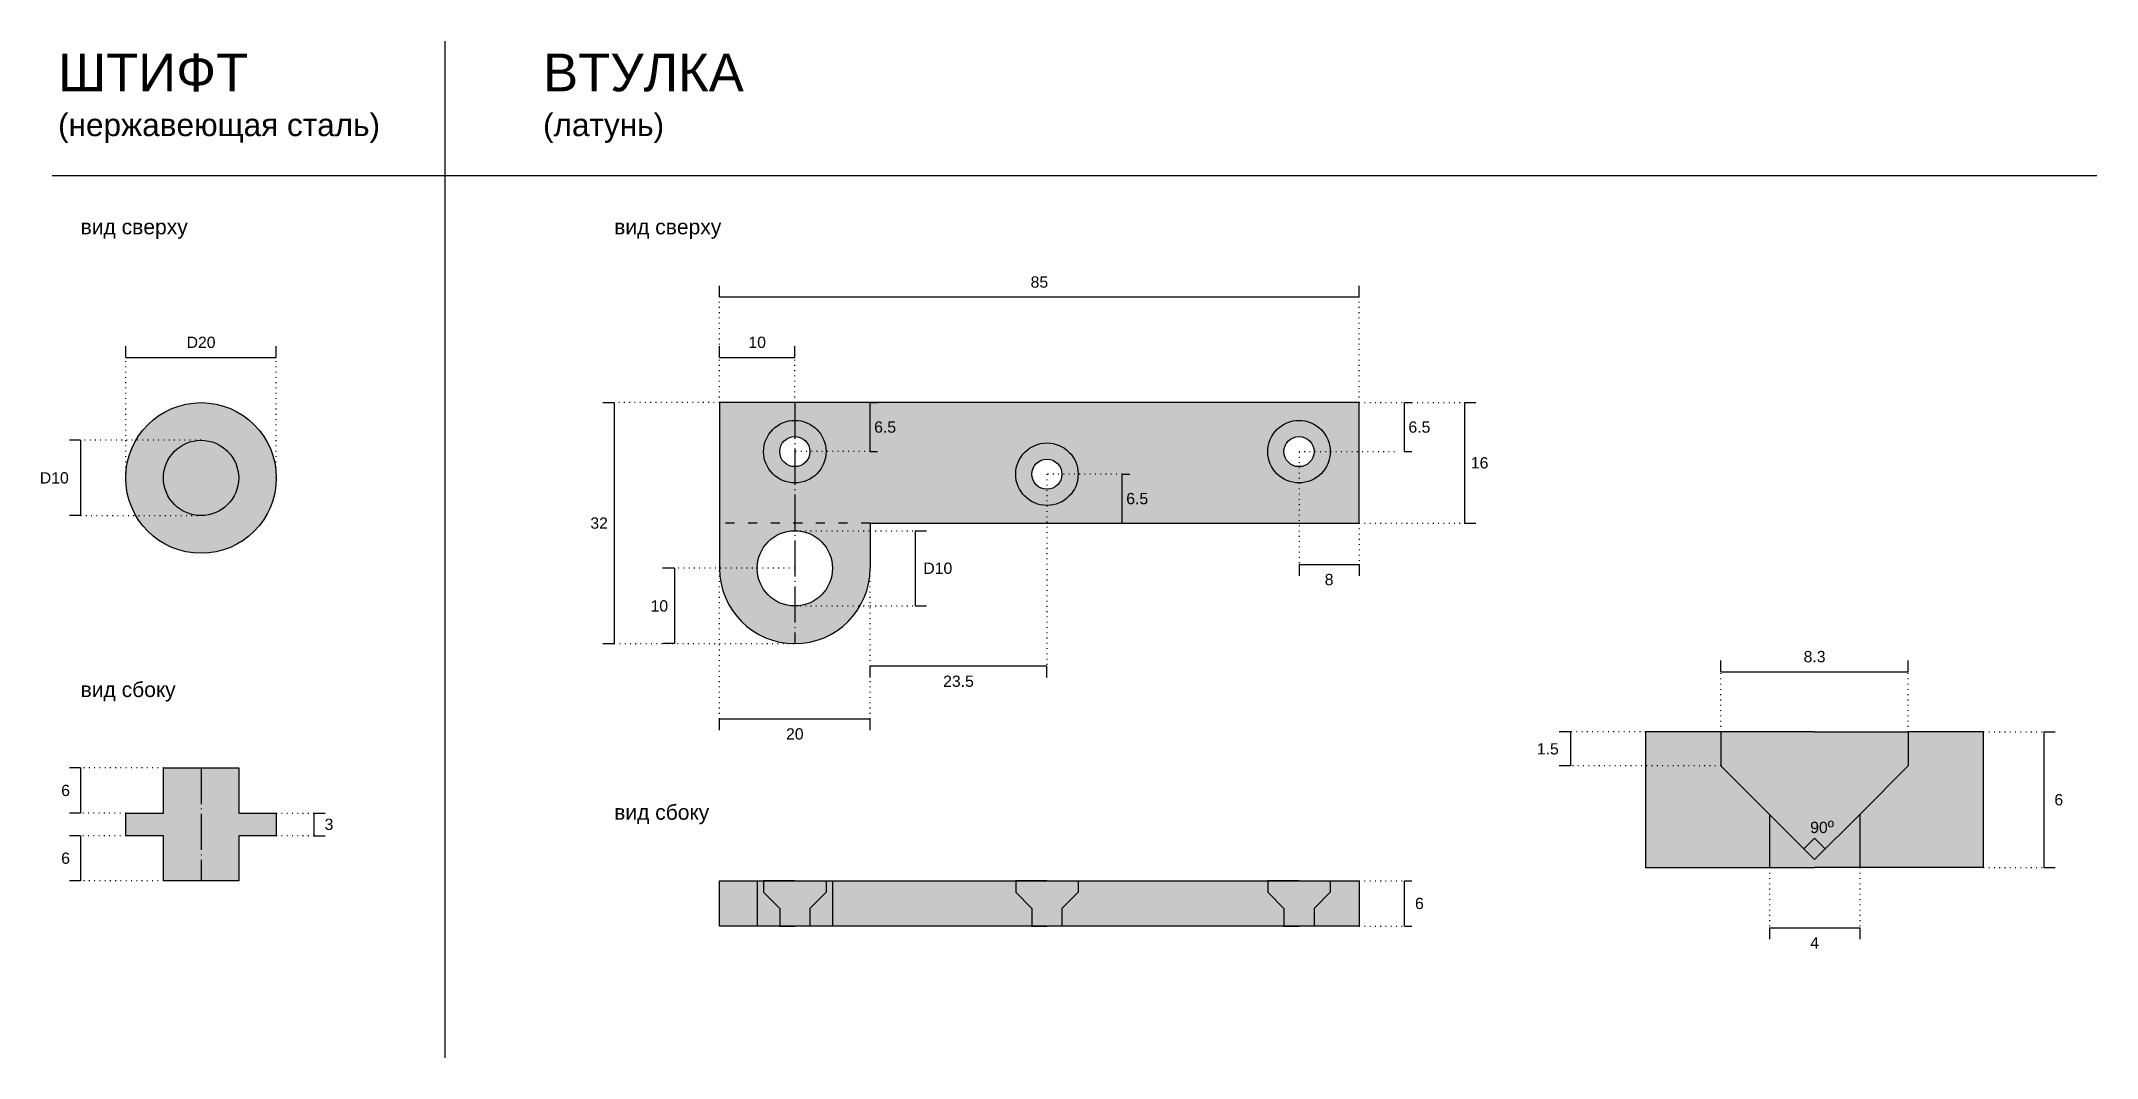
# Model space of a CAD drawing. Header units: millimetres. Extents: x 2115 to 2653, y 1301 to 1693.
# Drawn here: x 2115.5 to 2388.7, y 1301.3 to 1436.3 of the extents above; entities that cross this region are included whole.
import ezdxf

# ---------------------------------------------------------------- set-up
doc = ezdxf.new("R2010")
doc.units = ezdxf.units.MM
for name, pattern in [('ACAD_ISO03W100', [30, 12, -18]), ('ACAD_ISO04W100', [30, 24, -3, 0, -3]), ('ACAD_ISO07W100', [3, 0, -3])]:
    doc.linetypes.add(name, pattern=pattern)
doc.styles.get("Standard").update_dxf_attribs({"font": 'arial.ttf'})

msp = doc.modelspace()

# ---------------------------------------------------------------- texts
at = {"color": 252}
for s, width, heights, insert, char_height, attachment_point in [('ШТИФТ', 36.5974, [6.19], (2117.73, 1434.67), 5, 1), ('ВТУЛКА', 36.5974, [6.19], (2182.18, 1434.67), 5, 1), ('(нержавеющая сталь)', 43.9995, [6.51], (2117.73, 1426.72), 3, 1), ('(латунь)', 36.5974, [6.19], (2182.18, 1426.72), 3, 1), ('вид сверху', 36.5974, [6.19], (2120.73, 1412.68), 2, 1), ('вид сверху', 36.5974, [6.19], (2191.63, 1412.68), 2, 1), ('85', 36.5974, [6.19], (2248.13, 1404.33), 1.5, 5), ('D20', 36.5974, [6.19], (2136.73, 1396.33), 1.5, 5), ('10', 36.5974, [6.19], (2210.63, 1396.33), 1.5, 5), ('6.5', 36.5974, [6.19], (2227.63, 1385.08), 1.5, 5), ('6.5', 36.5974, [6.19], (2298.63, 1385.08), 1.5, 5), ('16', 36.5974, [6.19], (2306.63, 1380.33), 1.5, 5), ('D10', 36.5974, [6.19], (2117.23, 1378.33), 1.5, 5), ('6.5', 36.5974, [6.19], (2261.13, 1375.58), 1.5, 5), ('32', 36.5974, [6.19], (2189.63, 1372.33), 1.5, 5), ('D10', 36.5974, [6.19], (2234.63, 1366.33), 1.5, 5), ('8', 36.5974, [6.19], (2286.63, 1364.83), 1.5, 5), ('10', 36.5974, [6.19], (2197.63, 1361.33), 1.5, 5), ('8.3', 36.5974, [6.19], (2351.14, 1354.6), 1.5, 5), ('вид сбоку', 36.5974, [6.19], (2120.73, 1351.24), 2, 1), ('23.5', 36.5974, [6.19], (2237.38, 1351.33), 1.5, 5), ('20', 36.5974, [6.19], (2215.63, 1344.33), 1.5, 5), ('1.5', 36.5974, [6.19], (2315.69, 1342.35), 1.5, 5), ('6', 36.5974, [6.19], (2118.73, 1336.83), 1.5, 5), ('6', 36.5974, [6.19], (2383.59, 1335.6), 1.5, 5), ('3', 36.5974, [6.19], (2153.73, 1332.33), 1.5, 5), ('вид сбоку', 36.5974, [6.19], (2191.63, 1334.95), 2, 1), ('90{\\H1.0833x;\\C251;\\c5987163;º}', 36.5974, [6.19], (2352.14, 1331.98), 1.5, 5), ('6', 36.5974, [6.19], (2118.73, 1327.83), 1.5, 5), ('6', 36.5974, [6.19], (2298.63, 1321.83), 1.5, 5), ('4', 36.5974, [6.19], (2351.14, 1316.6), 1.5, 5)]:
    msp.add_mtext_dynamic_manual_height_columns(s, width=width, gutter_width=12.5, heights=heights, dxfattribs=dict(at, insert=insert, char_height=char_height, attachment_point=attachment_point))

# ---------------------------------------------------------------- hatches: boundary and pattern name
at = {"transparency": 33554534}
h = msp.add_hatch(color=256, dxfattribs=at)
h.dxf.hatch_style = 1
h.paths.add_polyline_path([(2146.73, 1378.33, 1), (2126.73, 1378.33, 1)])
h.paths.add_polyline_path([(2131.73, 1378.33, -1), (2141.73, 1378.33, -1)], flags=16)
at = {"transparency": 33554559}
h = msp.add_hatch(color=44, dxfattribs=at)
h.dxf.hatch_style = 1
h.paths.add_polyline_path([(2290.63, 1388.33), (2205.63, 1388.33), (2205.63, 1366.33, 1), (2225.63, 1366.33), (2225.63, 1372.33), (2290.63, 1372.33)])
h.paths.add_polyline_path([(2220.63, 1366.33, -1), (2210.63, 1366.33, -1)], flags=16)
h.paths.add_polyline_path([(2211.48, 1381.83, -1), (2219.78, 1381.83, -1)], flags=16)
h.paths.add_polyline_path([(2213.63, 1381.83, -1), (2217.63, 1381.83, -1)], flags=0)
h.paths.add_polyline_path([(2244.98, 1378.83, -1), (2253.28, 1378.83, -1)], flags=16)
h.paths.add_polyline_path([(2247.13, 1378.83, -1), (2251.13, 1378.83, -1)], flags=0)
h.paths.add_polyline_path([(2278.48, 1381.83, -1), (2286.78, 1381.83, -1)], flags=16)
h.paths.add_polyline_path([(2280.63, 1381.83, -1), (2284.63, 1381.83, -1)], flags=0)
at = {"transparency": 33554470}
h = msp.add_hatch(color=256, dxfattribs=at)
h.dxf.hatch_style = 1
h.paths.add_polyline_path([(2219.78, 1381.83, 1), (2211.48, 1381.83, 1)])
h.paths.add_polyline_path([(2213.63, 1381.83, -1), (2217.63, 1381.83, -1)], flags=16)
h.paths.add_polyline_path([(2244.98, 1378.83, 1), (2253.28, 1378.83, 1)])
h.paths.add_polyline_path([(2247.13, 1378.83, -1), (2251.13, 1378.83, -1)], flags=16)
h.paths.add_polyline_path([(2286.78, 1381.83, 1), (2278.48, 1381.83, 1)])
h.paths.add_polyline_path([(2280.63, 1381.83, -1), (2284.63, 1381.83, -1)], flags=16)
at = {"transparency": 33554483}
h = msp.add_hatch(color=256, dxfattribs=at)
h.dxf.hatch_style = 1
h.paths.add_polyline_path([(2131.73, 1378.33, 1), (2141.73, 1378.33, 1)])
at = {"transparency": 33554559}
h = msp.add_hatch(color=44, dxfattribs=at)
h.dxf.hatch_style = 1
h.paths.add_polyline_path([(2338.69, 1340.1), (2338.69, 1344.6), (2328.69, 1344.6), (2328.69, 1326.6), (2345.14, 1326.6), (2345.14, 1333.65)])
h.paths.add_polyline_path([(2373.59, 1344.6), (2363.59, 1344.6), (2363.59, 1340.1), (2357.14, 1333.65), (2357.14, 1326.6), (2373.59, 1326.6)])
at = {"transparency": 33554470}
h = msp.add_hatch(color=256, dxfattribs=at)
h.dxf.hatch_style = 1
h.paths.add_polyline_path([(2363.59, 1340.1), (2363.59, 1344.6), (2351.14, 1344.6), (2338.69, 1344.6), (2338.69, 1340.1), (2345.14, 1333.65), (2345.14, 1326.6), (2351.14, 1326.6), (2357.14, 1326.6), (2357.14, 1333.65)])
at = {"transparency": 33554534}
h = msp.add_hatch(color=256, dxfattribs=at)
h.dxf.hatch_style = 1
h.paths.add_polyline_path([(2141.73, 1339.83), (2131.73, 1339.83), (2131.73, 1333.83), (2126.73, 1333.83), (2126.73, 1330.83), (2131.73, 1330.83), (2131.73, 1324.83), (2141.73, 1324.83), (2141.73, 1330.83), (2146.73, 1330.83), (2146.73, 1333.83), (2141.73, 1333.83)])
at = {"transparency": 33554559}
h = msp.add_hatch(color=44, dxfattribs=at)
h.dxf.hatch_style = 1
h.paths.add_polyline_path([(2210.63, 1324.83), (2205.63, 1324.83), (2205.63, 1318.83), (2210.63, 1318.83)])
h.paths.add_polyline_path([(2247.13, 1321.18), (2244.98, 1323.33), (2244.98, 1324.83), (2220.63, 1324.83), (2220.63, 1318.83), (2247.13, 1318.83)])
h.paths.add_polyline_path([(2280.63, 1321.18), (2278.48, 1323.33), (2278.48, 1324.83), (2253.28, 1324.83), (2253.28, 1323.33), (2251.13, 1321.18), (2251.13, 1318.83), (2280.63, 1318.83)])
h.paths.add_polyline_path([(2290.63, 1324.83), (2286.78, 1324.83), (2286.78, 1323.33), (2284.63, 1321.18), (2284.63, 1318.83), (2290.63, 1318.83)])
at = {"transparency": 33554457}
h = msp.add_hatch(color=256, dxfattribs=at)
h.dxf.hatch_style = 1
h.paths.add_polyline_path([(2213.63, 1321.18), (2211.48, 1323.33), (2211.48, 1324.83), (2210.63, 1324.83), (2210.63, 1318.83), (2213.63, 1318.83)])
h.paths.add_polyline_path([(2220.63, 1324.83), (2219.78, 1324.83), (2219.78, 1323.33), (2217.63, 1321.18), (2217.63, 1318.83), (2220.63, 1318.83)])
at = {"transparency": 33554470}
h = msp.add_hatch(color=256, dxfattribs=at)
h.dxf.hatch_style = 1
h.paths.add_polyline_path([(2219.78, 1323.33), (2219.78, 1324.83), (2215.63, 1324.83), (2211.48, 1324.83), (2211.48, 1323.33), (2213.63, 1321.18), (2213.63, 1318.83), (2217.63, 1318.83), (2217.63, 1321.18)])
h.paths.add_polyline_path([(2253.28, 1323.33), (2253.28, 1324.83), (2249.13, 1324.83), (2244.98, 1324.83), (2244.98, 1323.33), (2247.13, 1321.18), (2247.13, 1318.83), (2251.13, 1318.83), (2251.13, 1321.18)])
h.paths.add_polyline_path([(2286.78, 1323.33), (2286.78, 1324.83), (2282.63, 1324.83), (2278.48, 1324.83), (2278.48, 1323.33), (2280.63, 1321.18), (2280.63, 1318.83), (2284.63, 1318.83), (2284.63, 1321.18)])

# ---------------------------------------------------------------- linework, layer by layer
at = {"color": 253}
for points in [[(2169.18, 1301.33), (2169.18, 1436.33)], [(2116.94, 1418.49), (2388.65, 1418.49)], [(2345.14, 1333.65), (2351.14, 1327.65)], [(2351.14, 1327.65), (2357.14, 1333.65)]]:
    msp.add_lwpolyline(points, dxfattribs=at)
at = {"color": 252}
for points in [[(2205.63, 1402.33), (2205.63, 1403.83)], [(2290.63, 1402.33), (2205.63, 1402.33)], [(2290.63, 1402.33), (2290.63, 1403.83)], [(2126.73, 1394.33), (2126.73, 1395.83)], [(2126.73, 1394.33), (2146.73, 1394.33)], [(2146.73, 1394.33), (2146.73, 1395.83)], [(2205.63, 1394.33), (2205.63, 1395.83)], [(2205.63, 1394.33), (2215.63, 1394.33)], [(2215.63, 1394.33), (2215.63, 1395.83)], [(2190.13, 1388.33), (2191.63, 1388.33)], [(2191.63, 1388.33), (2191.63, 1356.33)], [(2225.63, 1381.83), (2225.63, 1388.33)], [(2296.63, 1381.83), (2296.63, 1388.33)], [(2296.63, 1388.33), (2297.63, 1388.33)], [(2304.63, 1388.33), (2304.63, 1372.33)], [(2304.63, 1388.33), (2306.13, 1388.33)], [(2120.73, 1383.33), (2119.23, 1383.33)], [(2120.73, 1383.33), (2120.73, 1373.33)], [(2225.63, 1381.83), (2226.63, 1381.83)], [(2296.63, 1381.83), (2297.63, 1381.83)], [(2259.13, 1372.33), (2259.13, 1378.83)], [(2259.13, 1378.83), (2260.13, 1378.83)], [(2120.73, 1373.33), (2119.23, 1373.33)], [(2259.13, 1372.33), (2260.13, 1372.33)], [(2304.63, 1372.33), (2306.13, 1372.33)], [(2231.63, 1371.33), (2231.63, 1361.33)], [(2231.63, 1371.33), (2233.13, 1371.33)], [(2199.63, 1366.33), (2198.07, 1366.33)], [(2199.63, 1366.33), (2199.63, 1356.33)], [(2282.63, 1366.83), (2282.63, 1365.33)], [(2282.63, 1366.83), (2290.63, 1366.83)], [(2290.63, 1366.83), (2290.63, 1365.33)], [(2231.63, 1361.33), (2233.13, 1361.33)], [(2190.13, 1356.33), (2191.63, 1356.33)], [(2199.63, 1356.33), (2198.13, 1356.33)], [(2249.13, 1353.33), (2225.63, 1353.33)], [(2225.63, 1351.83), (2225.63, 1353.33)], [(2249.13, 1351.83), (2249.13, 1353.33)], [(2338.69, 1352.6), (2338.69, 1354.1)], [(2338.69, 1352.6), (2363.59, 1352.6)], [(2363.59, 1352.6), (2363.59, 1354.1)], [(2205.63, 1346.33), (2225.63, 1346.33)], [(2205.63, 1344.83), (2205.63, 1346.33)], [(2225.63, 1344.83), (2225.63, 1346.33)], [(2318.69, 1344.6), (2317.19, 1344.6)], [(2318.69, 1344.6), (2318.69, 1340.1)], [(2381.59, 1344.6), (2381.59, 1326.6)], [(2381.59, 1344.6), (2383.09, 1344.6)], [(2120.73, 1339.83), (2119.23, 1339.83)], [(2120.73, 1339.83), (2120.73, 1333.83)], [(2318.69, 1340.1), (2317.19, 1340.1)], [(2120.73, 1333.83), (2119.23, 1333.83)], [(2151.73, 1333.83), (2153.23, 1333.83)], [(2151.73, 1333.83), (2151.73, 1330.83)], [(2120.73, 1330.83), (2119.23, 1330.83)], [(2120.73, 1330.83), (2120.73, 1324.83)], [(2151.73, 1330.83), (2153.23, 1330.83)], [(2381.59, 1326.6), (2383.09, 1326.6)], [(2120.73, 1324.83), (2119.23, 1324.83)], [(2296.63, 1318.83), (2296.63, 1324.83)], [(2296.63, 1324.83), (2297.63, 1324.83)], [(2296.63, 1318.83), (2297.63, 1318.83)], [(2345.14, 1318.6), (2345.14, 1317.1)], [(2345.14, 1318.6), (2357.14, 1318.6)], [(2357.14, 1318.6), (2357.14, 1317.1)]]:
    msp.add_lwpolyline(points, dxfattribs=at)
at = {"linetype": 'ACAD_ISO07W100', "ltscale": 0.2}
for points in [[(2205.63, 1388.33), (2205.63, 1402.33)], [(2290.63, 1388.33), (2290.63, 1402.33)], [(2126.73, 1378.33), (2126.73, 1394.33)], [(2146.73, 1378.33), (2146.73, 1394.33)], [(2215.63, 1388.33), (2215.63, 1394.33)], [(2205.63, 1388.33), (2191.63, 1388.33)], [(2290.63, 1388.33), (2304.63, 1388.33)], [(2136.73, 1383.33), (2120.73, 1383.33)], [(2225.63, 1381.83), (2215.63, 1381.83)], [(2282.63, 1381.83), (2282.63, 1366.83)], [(2282.63, 1381.83), (2295.63, 1381.83)], [(2259.13, 1378.83), (2249.13, 1378.83)], [(2249.13, 1378.83), (2249.13, 1353.33)], [(2120.73, 1373.33), (2136.73, 1373.33)], [(2290.63, 1372.33), (2304.63, 1372.33)], [(2290.63, 1372.33), (2290.63, 1366.83)], [(2215.63, 1371.33), (2225.63, 1371.33), (2231.63, 1371.33)], [(2215.63, 1366.33), (2199.63, 1366.33)], [(2205.63, 1346.33), (2205.63, 1366.33)], [(2225.63, 1346.33), (2225.63, 1366.33)], [(2215.63, 1361.33), (2225.63, 1361.33), (2231.63, 1361.33)], [(2191.63, 1356.33), (2215.63, 1356.33)], [(2338.69, 1344.6), (2338.69, 1352.6)], [(2363.59, 1344.6), (2363.59, 1352.6)], [(2328.69, 1344.6), (2318.69, 1344.6)], [(2373.59, 1344.6), (2381.59, 1344.6)], [(2131.73, 1339.83), (2120.73, 1339.83)], [(2338.69, 1340.1), (2318.69, 1340.1)], [(2126.73, 1333.83), (2120.73, 1333.83)], [(2146.73, 1333.83), (2151.73, 1333.83)], [(2126.73, 1330.83), (2120.73, 1330.83)], [(2151.73, 1330.83), (2146.73, 1330.83)], [(2345.14, 1326.6), (2345.14, 1318.6)], [(2357.14, 1326.6), (2357.14, 1318.6)], [(2373.59, 1326.6), (2381.59, 1326.6)], [(2131.73, 1324.83), (2120.73, 1324.83)], [(2290.63, 1324.83), (2296.63, 1324.83)], [(2290.63, 1318.83), (2296.63, 1318.83)]]:
    msp.add_lwpolyline(points, dxfattribs=at)
at = {"color": 44}
for points in [[(2225.63, 1372.33), (2290.63, 1372.33), (2290.63, 1388.33), (2205.63, 1388.33), (2205.63, 1366.33)], [(2225.63, 1372.33), (2225.63, 1366.33)]]:
    msp.add_lwpolyline(points, dxfattribs=at)
at = {"color": 253, "linetype": 'ACAD_ISO04W100', "ltscale": 0.2}
for points in [[(2215.63, 1388.33), (2215.63, 1356.33)], [(2136.73, 1339.83), (2136.73, 1324.83)]]:
    msp.add_lwpolyline(points, dxfattribs=at)
for points in [[(2225.63, 1388.33), (2226.63, 1388.33)], [(2338.69, 1344.6), (2328.69, 1344.6)], [(2328.69, 1344.6), (2328.69, 1326.6), (2345.14, 1326.6)], [(2351.14, 1344.6), (2338.69, 1344.6), (2338.69, 1340.1), (2345.14, 1333.65), (2345.14, 1326.6), (2351.14, 1326.6)], [(2351.14, 1344.6), (2363.59, 1344.6), (2363.59, 1340.1), (2357.14, 1333.65), (2357.14, 1326.6), (2351.14, 1326.6)], [(2373.59, 1344.6), (2363.59, 1344.6)], [(2373.59, 1326.6), (2373.59, 1344.6)], [(2349.73, 1329.07), (2351.14, 1330.48)], [(2352.56, 1329.07), (2351.14, 1330.48)], [(2373.59, 1326.6), (2357.14, 1326.6)], [(2205.63, 1324.83), (2290.63, 1324.83), (2290.63, 1318.83), (2205.63, 1318.83), (2205.63, 1324.83)], [(2210.63, 1324.83), (2210.63, 1318.83)], [(2215.63, 1324.83), (2211.48, 1324.83), (2211.48, 1323.33), (2213.63, 1321.18), (2213.63, 1318.83), (2215.63, 1318.83)], [(2215.63, 1324.83), (2219.78, 1324.83), (2219.78, 1323.33), (2217.63, 1321.18), (2217.63, 1318.83), (2215.63, 1318.83)], [(2220.63, 1324.83), (2220.63, 1318.83)], [(2249.13, 1324.83), (2244.98, 1324.83), (2244.98, 1323.33), (2247.13, 1321.18), (2247.13, 1318.83), (2249.13, 1318.83)], [(2249.13, 1324.83), (2253.28, 1324.83), (2253.28, 1323.33), (2251.13, 1321.18), (2251.13, 1318.83), (2249.13, 1318.83)], [(2282.63, 1324.83), (2278.48, 1324.83), (2278.48, 1323.33), (2280.63, 1321.18), (2280.63, 1318.83), (2282.63, 1318.83)], [(2282.63, 1324.83), (2286.78, 1324.83), (2286.78, 1323.33), (2284.63, 1321.18), (2284.63, 1318.83), (2282.63, 1318.83)]]:
    msp.add_lwpolyline(points)
at = {"color": 253, "linetype": 'ACAD_ISO03W100', "ltscale": 0.1}
msp.add_lwpolyline([(2225.63, 1372.33), (2205.63, 1372.33)], dxfattribs=at)
msp.add_lwpolyline([(2126.73, 1330.83), (2126.73, 1333.83), (2131.73, 1333.83), (2131.73, 1339.83), (2141.73, 1339.83), (2141.73, 1333.83), (2146.73, 1333.83), (2146.73, 1330.83), (2141.73, 1330.83), (2141.73, 1324.83), (2131.73, 1324.83), (2131.73, 1330.83)], close=True)
for radius in [10, 5]:
    msp.add_circle((2136.73, 1378.33), radius)
at = {"color": 44}
for centre, radius in [((2215.63, 1381.83), 4.15), ((2282.63, 1381.83), 4.15), ((2215.63, 1381.83), 2), ((2249.13, 1378.83), 4.15), ((2282.63, 1381.83), 2), ((2249.13, 1378.83), 2), ((2215.63, 1366.33), 5)]:
    msp.add_circle(centre, radius, dxfattribs=at)
msp.add_arc((2215.63, 1366.33), 10, 180, 0, dxfattribs=at)

msp.set_redraw_order([(e.dxf.handle, doc.entitydb.next_handle()) for e in msp.query("TEXT MTEXT ATTDEF DIMENSION ARC_DIMENSION")])  # texts and dimensions are drawn at this point

doc.saveas('drawing.dxf')
